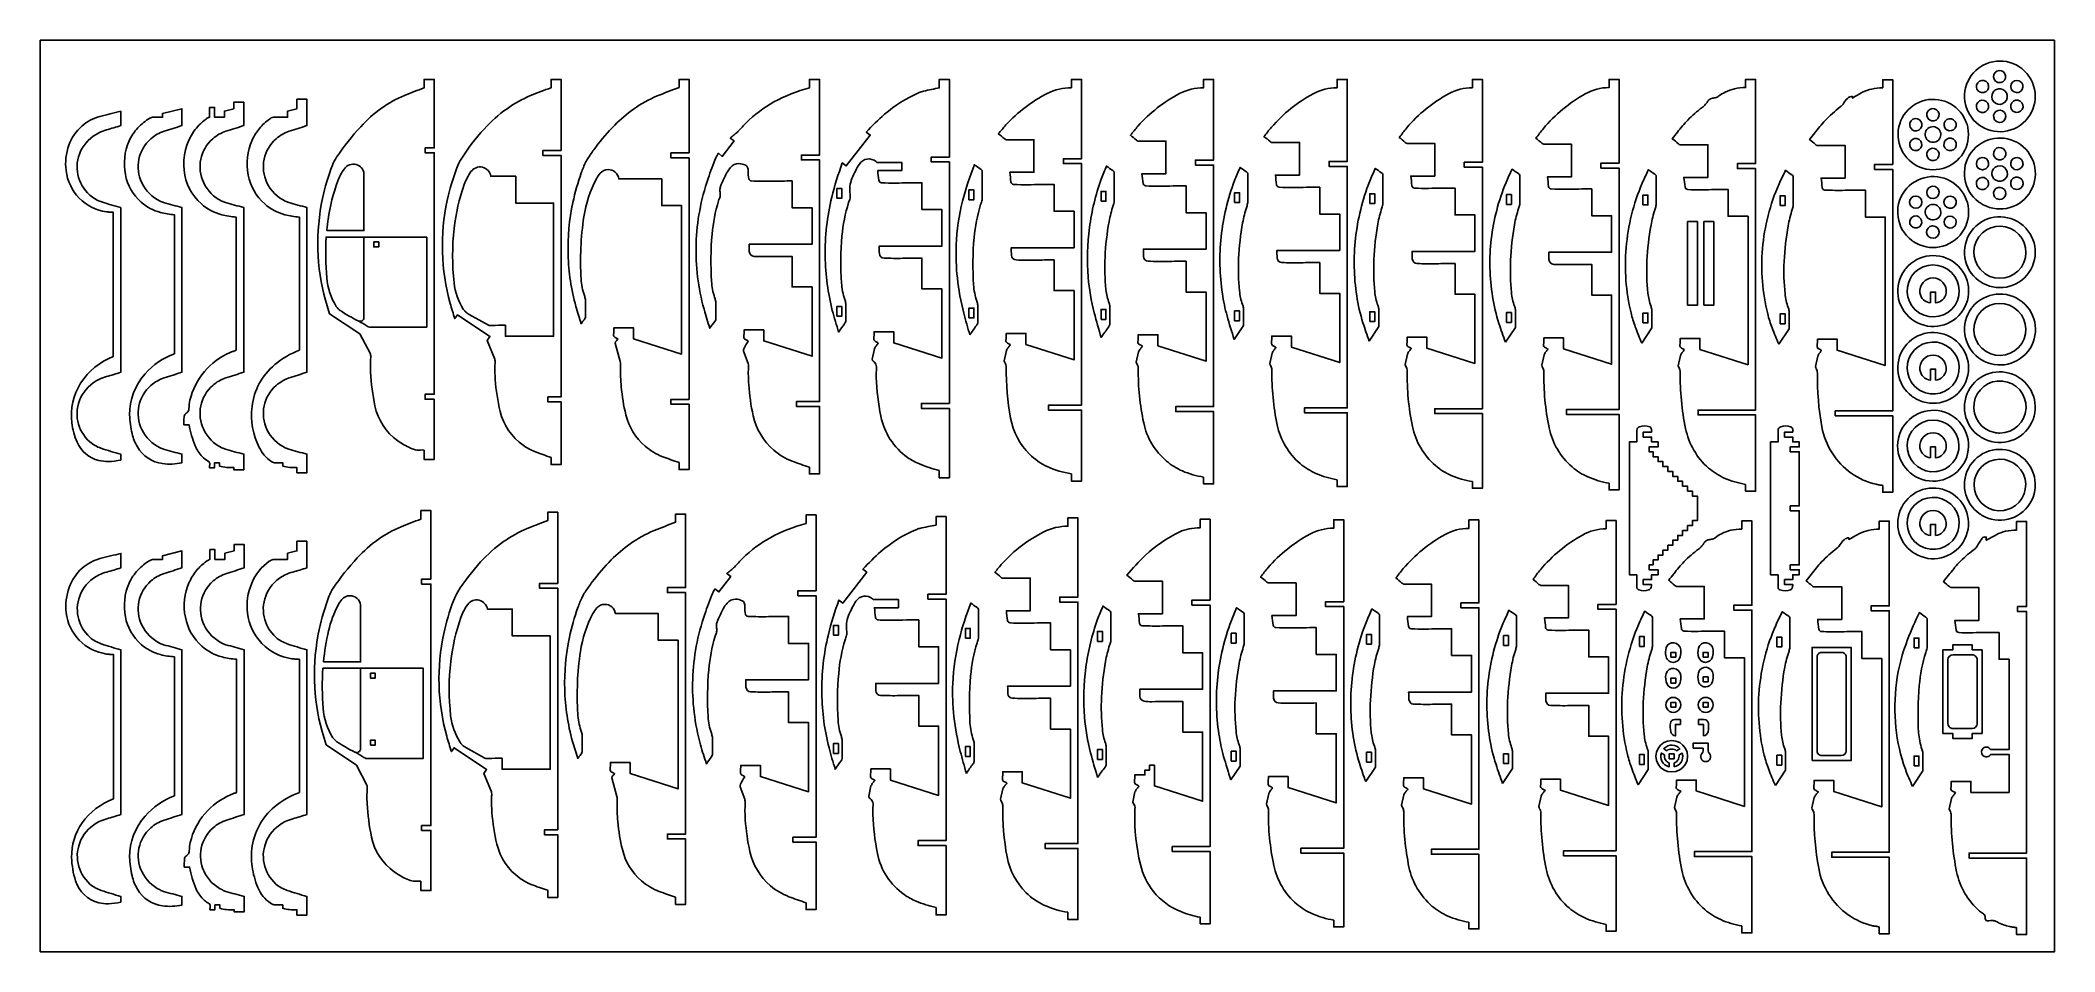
# Model space of a CAD drawing. Extents: x -837 to 392, y -197 to 360.
import ezdxf

# ---------------------------------------------------------------- set-up
doc = ezdxf.new("R2010")
doc.units = 0
doc.header["$MEASUREMENT"] = 0
doc.layers.get('0').update_dxf_attribs({"linetype": 'CONTINUOUS'})
doc.layers.add('ETCH', color=5, linetype='CONTINUOUS')
doc.layers.add('LAYER_1', color=18, linetype='CONTINUOUS')

msp = doc.modelspace()

# ---------------------------------------------------------------- linework, layer by layer
msp.add_lwpolyline([(391.9, 359.6), (391.9, -196.7), (-837.3, -196.7), (-837.3, 359.6)], close=True)
at = {"layer": 'ETCH'}
for points in [[(-642.9, 188.1, -0.012843), (-637.9, 185.1, 0.077208), (-636.5, 184.5), (-601.5, 184.5), (-601.5, 239.5), (-639.8, 239.5)], [(-645, -75, -0.012843), (-639.9, -78.1, 0.077208), (-638.6, -78.7), (-603.6, -78.7), (-603.6, -23.7), (-641.9, -23.7)]]:
    msp.add_lwpolyline(points, format="xyb", dxfattribs=at)
at = {"layer": 'LAYER_1'}
for points in [[(347.3, 343.8, 0.988009), (369.2, 306.6, 0.987952), (348.2, 344.3, 0.00606), (347.7, 344, 0.006032)], [(-603.1, 109.5), (-603.1, 103.8), (-596.9, 103.8), (-596.9, 140.5), (-602.5, 140.5), (-602.5, 143.5), (-596.9, 143.5), (-596.9, 290.9), (-602.5, 290.9), (-602.5, 293.9), (-596.9, 293.9), (-596.9, 335.7), (-603.1, 335.7), (-603.1, 330.5, 0.01158), (-615.1, 325.9, 0.056715), (-629.1, 318.1, 0.052187), (-641.8, 306.8, 0.037532), (-656.5, 288.3, 0.058109), (-659.1, 283.3, 0.037025), (-665.1, 263.1, 0.060336), (-667.9, 231.9, 0.060322), (-663.3, 200.9), (-660.8, 192.7), (-642.3, 180.4), (-635.9, 168.2, -0.078028), (-635.7, 165.9, 0.031), (-635.8, 157, 0.037901), (-633.1, 136.4, 0.189405), (-619.2, 115.2, 0.049278), (-611.4, 110.7, 0.066747), (-607.5, 109.5, 0.057733), (-605.3, 109.5, -0.019225)], [(-525.6, 105), (-525.6, 100.6), (-519.5, 100.6), (-519.5, 138.9), (-527.6, 138.9), (-527.6, 141.9), (-519.5, 141.9), (-519.5, 289.3), (-530.6, 289.3), (-530.6, 292.3), (-519.5, 292.3), (-519.5, 335.7), (-525.6, 335.7), (-525.6, 330.6, 0.011138), (-538.2, 325.8, 0.057158), (-552.5, 317.8, 0.053536), (-566.5, 305.4, 0.043612), (-580.5, 287.1, 0.051411), (-583.1, 281.7, 0.036287), (-589, 261.8, 0.060336), (-591.9, 230.3, 0.060322), (-587.2, 199, 0.011291), (-585.8, 194.3, -0.003763), (-584.4, 189.7), (-582.8, 192), (-562.9, 178.8), (-564.6, 176.3), (-560, 165, -0.057304), (-559.8, 162.5, 0.029813), (-559.7, 152.5, 0.040877), (-556.7, 133.1, 0.181545), (-542.6, 112.4, 0.05984), (-535.7, 108.6, 0.017043)], [(-447.5, 101.9), (-447.5, 97.6), (-441.4, 97.6), (-441.4, 137.4), (-452.5, 137.4), (-452.5, 140.4), (-441.4, 140.4), (-441.4, 287.8), (-452.5, 287.8), (-452.5, 290.8), (-441.4, 290.8), (-441.4, 335.7), (-447.5, 335.7), (-447.5, 330.8, 0.009719), (-460.8, 325.6, 0.05729), (-475.3, 317.6, 0.042456), (-486.8, 307.8, 0.035928), (-498.4, 294.3, 0.013503), (-502.8, 288.1, 0.032705), (-504.4, 285.3, 0.029032), (-507.2, 278.6, 0.031155), (-512.3, 260.6, 0.060336), (-515.2, 228.7, 0.060323), (-510.5, 197.1, 0.011291), (-508.9, 191.8, -0.003763), (-507.3, 186.6, -0.036784), (-505.8, 188.5, 0.110753), (-504.7, 190.5), (-504.7, 201.4, 0.034327), (-505.3, 203.9, -0.065222), (-507.3, 213.8, -0.053378), (-505.6, 251.9, -0.084019), (-498, 275, -0.054475), (-495.7, 278.4, -0.22028), (-490.8, 280.7, -0.181086), (-486.5, 279.1, -0.177894), (-484.3, 275), (-458.1, 275), (-458.1, 258.7), (-446, 258.7), (-446, 168), (-475.4, 177.4), (-475.4, 184.1), (-487.3, 184.1, -0.024568), (-487.5, 180, 0.148453), (-487.3, 178.9, 0.167335), (-486.6, 178.2, -0.043011), (-484.8, 177.3, -0.053806), (-485.8, 176.1, 0.162675), (-486.5, 174.8), (-483.4, 163.5, -0.03761), (-483.2, 160.4, 0.029502), (-482.8, 148.1, 0.037089), (-480, 131, 0.157363), (-468.3, 111.9, 0.085148), (-457.5, 105.4, 0.015306)], [(-368, 99), (-368, 94.9), (-361.8, 94.9), (-361.8, 136.1), (-375.9, 136.1), (-375.9, 139.1), (-361.8, 139.1), (-361.8, 286.5), (-372.9, 286.5), (-372.9, 289.5), (-361.8, 289.5), (-361.8, 335.7), (-368, 335.7), (-368, 330.5, 0.061921), (-389.6, 321.9, 0.067998), (-406.6, 309.2, 0.021444), (-409.1, 306.6, -0.02519), (-411.6, 303.9, -0.020295), (-413.9, 301.9, 0.006764), (-416.3, 299.9), (-413.9, 298.1), (-421.2, 288.7), (-423.5, 290.6, 0.056291), (-425, 287.9, 0.012633), (-429.8, 275.2, 0.075447), (-437.1, 235.4, 0.075461), (-432.3, 195.4, 0.011291), (-430.6, 189.5, -0.003763), (-428.8, 183.8, -0.014708), (-425.7, 188, 0.088472), (-425.1, 189.2), (-425.1, 200.1, 0.040504), (-425.8, 202.6, -0.066048), (-427.7, 212.5, -0.037693), (-427.4, 241.2, -0.052115), (-423.4, 261.6, -0.029026), (-422.9, 263, 0.063373), (-422.5, 264.3, 0.083563), (-422.5, 266.8, -0.089498), (-422.5, 269.2, -0.058075), (-421.8, 271.5, -0.017801), (-418.5, 278.4, -0.055681), (-416.1, 282, -0.219798), (-411, 284.3, -0.117737), (-407, 283.3, -0.172185), (-405.7, 282, -0.124003), (-405.3, 279.6, 0.08265), (-404.9, 275, 0.164391), (-404.3, 274.1, 0.161089), (-403.3, 273.7, 0.009921), (-390.9, 273.6, -0.003307), (-378.6, 273.7), (-378.6, 257.4), (-366.4, 257.4), (-366.4, 235.1), (-404.7, 235.1, 0.009842), (-404.7, 230.6, 0.393252), (-401.7, 227.7, 0.012272), (-390.2, 227.6, -0.004091), (-378.6, 227.7), (-378.6, 209), (-366.4, 209), (-366.4, 166.7), (-395.8, 176.1), (-395.8, 182.8), (-407.8, 182.8, -0.024568), (-408, 178.6, 0.148453), (-407.8, 177.6, 0.167335), (-407, 176.9, -0.043011), (-405.3, 176, 0.035977), (-408, 171.3, 0.130623), (-408.2, 169.8), (-405.3, 162.2, -0.05357), (-405.2, 159.7, 0.029114), (-405, 149.5, 0.035901), (-402.3, 130.4, 0.163176), (-389.7, 109.4, 0.085575), (-378.5, 102.7, 0.014882)], [(-288.7, 97), (-288.7, 92.6), (-282.5, 92.6), (-282.5, 134.9), (-299.6, 134.9), (-299.6, 137.9), (-282.5, 137.9), (-282.5, 285.3), (-293.6, 285.3), (-293.6, 288.3), (-282.5, 288.3), (-282.5, 335.7), (-288.7, 335.7), (-288.7, 330.5, 0.012013), (-298.4, 328.5, 0.043438), (-301, 327.6, 0.077071), (-322.2, 314.4, 0.031251), (-333.3, 303.5), (-330.9, 301.7), (-345.5, 282.9), (-347.9, 284.7, 0.028113), (-354.3, 263.8, 0.065025), (-358.4, 227.7, 0.028538), (-357.1, 210.8, 0.029197), (-354, 194.7, 0.011608), (-352.1, 188, -0.003869), (-350.2, 181.5, -0.014708), (-346.5, 186.6, 0.088472), (-345.8, 188), (-345.8, 199, 0.040504), (-346.4, 201.4, -0.066048), (-348.4, 211.4, -0.037693), (-348.1, 240.1, -0.052115), (-344.1, 260.5, -0.028884), (-343.6, 261.8, 0.062945), (-343.2, 263.2, 0.076202), (-343.2, 265.6, -0.133631), (-342, 275.2, -0.043844), (-337.5, 284, -0.460888), (-327.3, 285.5, -0.102034), (-327.1, 285.2, 0.177148), (-326.9, 285), (-311.6, 285), (-311.6, 280), (-326.3, 280, 0.002487), (-325.6, 274.1, 0.360375), (-324, 272.6, 0.020957), (-315.3, 272.4, -0.005432), (-299.3, 272.6), (-299.3, 256.2), (-287.1, 256.2), (-287.1, 234), (-325.4, 234, 0.008503), (-325.3, 229.4, 0.393252), (-322.4, 226.6, 0.012272), (-310.9, 226.5, -0.004091), (-299.3, 226.6), (-299.3, 207.8), (-287.1, 207.8), (-287.1, 165.6), (-316.5, 174.9), (-316.5, 181.7), (-328.5, 181.7, -0.024568), (-328.7, 177.5, 0.148453), (-328.5, 176.5, 0.167335), (-327.7, 175.8, -0.043011), (-326, 174.8, -0.023258), (-327.2, 173.1, 0.069876), (-328.3, 171.3), (-329.7, 165, 0.187059), (-328.9, 163.6, -0.16278), (-327.2, 161.1, -0.090499), (-327, 159.6, 0.028996), (-327.2, 153.8, 0.041055), (-324.4, 130.1, 0.191262), (-308.1, 105, 0.0569), (-300.9, 101, 0.036435)], [(-208.1, 95), (-208.1, 90.5), (-201.9, 90.5), (-201.9, 133.9), (-222, 133.9), (-222, 136.9), (-201.9, 136.9), (-201.9, 284.3), (-213, 284.3), (-213, 287.3), (-201.9, 287.3), (-201.9, 335.7), (-208.1, 335.7), (-208.1, 330.6, 0.117904), (-222.8, 327.1, 0.090171), (-248.1, 307.9, 0.014621), (-250.4, 305.2, -0.004873), (-252.7, 302.5, -0.016502), (-249, 299.5, 0.09933), (-248, 298.9), (-231, 298.9), (-231, 279), (-245.7, 279, 0.001901), (-245, 273.1, 0.360443), (-243.4, 271.6, 0.020886), (-234.7, 271.4, -0.005414), (-218.7, 271.6), (-218.7, 255.2), (-206.5, 255.2), (-206.5, 232.9), (-244.8, 232.9, 0.008503), (-244.7, 228.4, 0.393252), (-241.8, 225.5, 0.012272), (-230.3, 225.4, -0.004091), (-218.7, 225.5), (-218.7, 206.8), (-206.5, 206.8), (-206.5, 164.5), (-235.9, 173.9), (-235.9, 180.7), (-247.9, 180.7, -0.024568), (-248.1, 176.5, 0.148453), (-247.9, 175.5, 0.167335), (-247.1, 174.7, -0.043011), (-245.4, 173.8, -0.023258), (-246.7, 172.1, 0.069876), (-247.7, 170.3), (-249.1, 164, 0.112129), (-248.6, 162.6, -0.149624), (-247.9, 160.1, 0.049333), (-245.2, 128.9, 0.153631), (-233.6, 106.9, 0.08541), (-222.8, 99.4, 0.072962)], [(-127.4, 93), (-127.4, 88.8), (-121.3, 88.8), (-121.3, 133), (-144.4, 133), (-144.4, 136), (-121.3, 136), (-121.3, 283.4), (-132.4, 283.4), (-132.4, 286.4), (-121.3, 286.4), (-121.3, 335.7), (-127.4, 335.7), (-127.4, 330.6, 0.120914), (-142.1, 327, 0.090688), (-167.5, 307.2, 0.01458), (-169.8, 304.4, -0.00486), (-172.1, 301.6, -0.016502), (-168.4, 298.6, 0.09933), (-167.4, 298), (-150.4, 298), (-150.4, 278.1), (-165.1, 278.1, 0.001901), (-164.3, 272.2, 0.360444), (-162.7, 270.7, 0.020886), (-154.1, 270.5, -0.005414), (-138.1, 270.7), (-138.1, 254.3), (-125.9, 254.3), (-125.9, 232.1), (-164.2, 232.1, 0.008503), (-164.1, 227.6, 0.393252), (-161.2, 224.7, 0.012272), (-149.6, 224.6, -0.004091), (-138.1, 224.7), (-138.1, 205.9), (-125.9, 205.9), (-125.9, 163.7), (-155.3, 173.1), (-155.3, 179.8), (-167.3, 179.8, -0.024568), (-167.5, 175.6, 0.148453), (-167.3, 174.6, 0.167335), (-166.5, 173.9, -0.043011), (-164.8, 172.9, -0.023258), (-166, 171.2, 0.069876), (-167.1, 169.4), (-168.5, 163.1, 0.112299), (-168, 161.8, -0.149806), (-167.3, 159.2, 0.056062), (-164, 126, 0.166377), (-150, 102.7, 0.07368), (-140.4, 96.7, 0.061659)], [(-46, 91.4), (-46, 87.2), (-39.8, 87.2), (-39.8, 132.2), (-65.9, 132.2), (-65.9, 135.2), (-39.8, 135.2), (-39.8, 282.6), (-50.9, 282.6), (-50.9, 285.6), (-39.8, 285.6), (-39.8, 335.7), (-46, 335.7), (-46, 330.6, 0.123894), (-60.6, 326.9, 0.091131), (-86, 306.5, 0.014529), (-88.3, 303.7, -0.004843), (-90.6, 300.8, -0.016502), (-86.9, 297.8, 0.09933), (-85.9, 297.2), (-68.9, 297.2), (-68.9, 277.3), (-83.6, 277.3, 0.001901), (-82.9, 271.4, 0.360444), (-81.3, 269.9, 0.020886), (-72.6, 269.7, -0.005414), (-56.6, 269.9), (-56.6, 253.5), (-44.4, 253.5), (-44.4, 231.3), (-82.7, 231.3, 0.008503), (-82.6, 226.8, 0.393252), (-79.7, 223.9, 0.012272), (-68.2, 223.8, -0.004091), (-56.6, 223.9), (-56.6, 205.1), (-44.4, 205.1), (-44.4, 162.9), (-73.8, 172.3), (-73.8, 179), (-85.8, 179, -0.024568), (-86, 174.8, 0.148453), (-85.8, 173.8, 0.167335), (-85, 173.1, -0.043011), (-83.3, 172.1, -0.023258), (-84.5, 170.4, 0.069876), (-85.6, 168.6), (-87, 162.3, 0.111597), (-86.5, 160.9, -0.149055), (-85.8, 158.4, 0.055297), (-82.5, 124.8, 0.165637), (-68.5, 101.2, 0.074052), (-58.9, 95.2, 0.062267)], [(36.6, 90.2), (36.6, 86.2), (42.7, 86.2), (42.7, 131.7), (13.6, 131.7), (13.6, 134.7), (42.7, 134.7), (42.7, 282.1), (31.6, 282.1), (31.6, 285.1), (42.7, 285.1), (42.7, 335.7), (36.6, 335.7), (36.6, 330.6, 0.126119), (22, 326.9, 0.091419), (-3.5, 306.1, 0.014484), (-5.8, 303.2, -0.004828), (-8, 300.3, -0.016502), (-4.4, 297.2, 0.09933), (-3.3, 296.6), (13.6, 296.6), (13.6, 276.7), (-1, 276.7, 0.001901), (-0.3, 270.8, 0.360444), (1.3, 269.3, 0.020886), (9.9, 269.2, -0.005414), (26, 269.3), (26, 253), (38.1, 253), (38.1, 230.7), (-0.2, 230.7, 0.008503), (-0.1, 226.2, 0.393252), (2.8, 223.3, 0.012272), (14.4, 223.2, -0.004091), (26, 223.3), (26, 204.6), (38.1, 204.6), (38.1, 162.3), (8.7, 171.7), (8.7, 178.4), (-3.2, 178.4, -0.024568), (-3.4, 174.3, 0.148453), (-3.2, 173.2, 0.167335), (-2.5, 172.5, -0.043011), (-0.7, 171.6, -0.023258), (-2, 169.9, 0.069876), (-3.1, 168), (-4.5, 161.7, 0.111047), (-4, 160.4, -0.148469), (-3.2, 157.8, 0.054707), (0, 123.9, 0.165051), (14, 100.1, 0.074339), (23.7, 94, 0.062744)], [(120, 89.2), (120, 85.1), (126.1, 85.1), (126.1, 131.2), (94, 131.2), (94, 134.2), (126.1, 134.2), (126.1, 281.6), (115, 281.6), (115, 284.6), (126.1, 284.6), (126.1, 335.7), (120, 335.7), (120, 330.7, 0.128191), (105.5, 326.9, 0.091656), (79.9, 305.7, 0.014439), (77.6, 302.8, -0.004813), (75.4, 299.8, -0.016502), (79, 296.7, 0.09933), (80.1, 296.1), (97, 296.1), (97, 276.2), (82.4, 276.2, 0.001901), (83.1, 270.4, 0.360444), (84.7, 268.8, 0.020886), (93.3, 268.7, -0.005414), (109.4, 268.8), (109.4, 252.5), (121.5, 252.5), (121.5, 230.2), (83.2, 230.2, 0.008503), (83.3, 225.7, 0.393252), (86.2, 222.8, 0.012272), (97.8, 222.7, -0.004091), (109.4, 222.8), (109.4, 204.1), (121.5, 204.1), (121.5, 161.8), (92.2, 171.2), (92.2, 177.9), (80.2, 177.9, -0.024568), (80, 173.8, 0.148453), (80.2, 172.7, 0.167335), (81, 172, -0.043011), (82.7, 171.1, -0.023258), (81.4, 169.4, 0.069876), (80.3, 167.5), (78.9, 161.2, 0.110668), (79.4, 159.9, -0.148065), (80.2, 157.3, 0.054306), (83.4, 123.1, 0.164645), (97.4, 99.2, 0.074533), (107.1, 93.1, 0.063073)], [(203.3, 88.5), (203.3, 84.3), (209.4, 84.3), (209.4, 130.9), (174.3, 130.9), (174.3, 133.9), (209.4, 133.9), (209.4, 281.3), (198.3, 281.3), (198.3, 284.3), (209.4, 284.3), (209.4, 335.7), (203.3, 335.7), (203.3, 330.7, 0.055186), (196.5, 330, 0.062108), (190.9, 327.9, 0.040613), (187, 325.6, -0.093941), (184.8, 324.5, -0.04904), (183.6, 324.3, 0.136038), (181.5, 323.6, 0.102185), (180.1, 322.1, -0.031844), (178.9, 320.5, -0.063453), (176.8, 318.5, 0.043886), (168.1, 310.9, 0.019557), (164.8, 307.3, 0.009538), (158.6, 299.5, -0.016502), (162.3, 296.4, 0.09933), (163.3, 295.8), (180.3, 295.8), (180.3, 275.9), (165.6, 275.9, 0.001901), (166.4, 270, 0.360444), (168, 268.5, 0.020886), (176.6, 268.3, -0.005414), (192.6, 268.5), (192.6, 252.2), (204.8, 252.2), (204.8, 161.5), (175.4, 170.9), (175.4, 177.6), (163.4, 177.6, -0.024568), (163.2, 173.4, 0.148453), (163.4, 172.4, 0.167335), (164.2, 171.7, -0.043011), (165.9, 170.8, -0.023258), (164.7, 169, 0.069876), (163.6, 167.2), (162.2, 160.9, 0.110282), (162.7, 159.6, -0.147653), (163.4, 157, 0.053899), (166.7, 122.6, 0.164226), (180.7, 98.5, 0.07473), (190.3, 92.4, 0.063409)], [(287, 87.9), (287, 83.7), (293.1, 83.7), (293.1, 130.4), (258, 130.4), (258, 133.4), (293.1, 133.4), (293.1, 280.8), (282, 280.8), (282, 283.8), (293.1, 283.8), (293.1, 335.5), (287, 335.5), (287, 330.6, 0.055709), (280.3, 329.8, 0.062568), (274.6, 327.8, 0.016607), (271.5, 326.1, -0.005535), (268.5, 324.3), (268.5, 325.3, 0.187803), (265.4, 324.1, 0.077073), (263.2, 321.3, -0.099826), (261.1, 318.9, 0.038946), (251.8, 310.6, 0.019538), (248.6, 306.9, 0.009517), (242.4, 299, -0.016502), (246, 296, 0.09933), (247, 295.4), (264, 295.4), (264, 275.5), (249.4, 275.5, 0.001354), (250.1, 269.6, 0.370222), (251.7, 268.1, 0.011951), (264, 268, -0.003984), (276.4, 268.1), (276.4, 251.7), (288.5, 251.7), (288.5, 161.1), (259.1, 170.4), (259.1, 177.2), (247.2, 177.2, -0.024568), (246.9, 173, 0.148453), (247.2, 172, 0.167335), (247.9, 171.2, -0.043011), (249.6, 170.3, -0.023258), (248.4, 168.6, 0.069876), (247.3, 166.8), (245.9, 160.5, 0.110147), (246.4, 159.1, -0.14751), (247.1, 156.5, 0.048821), (249.9, 123.6, 0.095133), (256.1, 107.7, 0.097671), (267.8, 95.3, 0.101051), (282.9, 88.6, 0.019106), (284.9, 88.2, -0.006368)], [(346, 328.1, 0.950953), (350.1, 334.4, 0.951079), (345.4, 328.5, 0.025074), (345.7, 328.3, 0.02514)], [(357.6, 333.7, 0.951083), (359.4, 340.9, 0.952097), (356.9, 333.9, 0.024539), (357.2, 333.8, 0.025072)], [(370.1, 334.8, 0.95326), (367.2, 328, 0.952598), (370.8, 334.5, 0.024277), (370.5, 334.7, 0.023929)], [(-746.5, 124.9), (-749.7, 124.9, -0.012709), (-749.6, 129.6, -0.186771), (-748.7, 131.5, -0.031934), (-747.7, 132.4, 0.130659), (-746.9, 133.5, 0.101306), (-746.6, 134.7, -0.060865), (-746, 139.9, -0.116481), (-737.2, 157.4, -0.116481), (-721.5, 169, -0.017395), (-719.6, 169.7, 0.005798), (-717.8, 170.4), (-717.8, 251.7, -0.045607), (-726.6, 253.1, -0.119052), (-739, 259.7, -0.187593), (-749.6, 280.2, -0.176665), (-743.6, 304, -0.046818), (-740.4, 307.9, -0.04327), (-736.2, 311.5, -0.034612), (-734.6, 312.4, -0.119897), (-734, 312.6), (-734, 318.6), (-731, 318.6), (-731, 312.6), (-725, 312.6), (-725, 316.4), (-719.3, 317.8), (-719.3, 321.7), (-713.2, 321.7), (-713.2, 307.5, -0.0023), (-724, 304, 0.102473), (-732.1, 299.5, 0.336459), (-737.6, 272.6, 0.170276), (-726.5, 261.4, 0.041463), (-724.3, 260.6, 0.008219), (-713.2, 257.5), (-713.2, 157, -0.0023), (-724, 153.5, 0.102473), (-732.1, 148.9, 0.336459), (-737.6, 122, 0.170276), (-726.5, 110.8, 0.041463), (-724.3, 110, 0.008219), (-713.2, 107), (-713.2, 97.5), (-719.3, 97.5), (-719.3, 98.8, -0.040458), (-723.7, 98.9, -0.040959), (-728, 99.7), (-728, 101.7), (-731, 101.7), (-731, 98.7), (-734, 98.7, -0.042249), (-733.9, 100.7, 0.164319), (-734, 101.7, 0.142751), (-734.8, 102.6, -0.073336), (-738.5, 105.5, -0.092121), (-742.8, 112.1, -0.054046)], [(-679.2, 170.4), (-679.2, 251.7, -0.045607), (-688, 253.1, -0.119052), (-700.4, 259.7, -0.164437), (-710.4, 277.3, -0.154496), (-708, 298.7, -0.067132), (-703.6, 305.8, -0.067132), (-697.5, 311.5, -0.094604), (-695.1, 312.6), (-686.4, 312.6), (-686.4, 316.4), (-680.7, 317.8), (-680.7, 323.6), (-674.6, 323.6), (-674.6, 307.5, -0.0023), (-685.4, 304, 0.102473), (-693.4, 299.5, 0.336459), (-699, 272.6, 0.170276), (-687.8, 261.4, 0.041463), (-685.7, 260.6, 0.008219), (-674.6, 257.5), (-674.6, 157, -0.0023), (-685.4, 153.5, 0.102473), (-693.4, 148.9, 0.336459), (-699, 122, 0.170276), (-687.8, 110.8, 0.041463), (-685.7, 110, 0.008219), (-674.6, 107), (-674.6, 95.6), (-680.7, 95.6), (-680.7, 98.8, -0.040458), (-685.1, 98.9, -0.040959), (-689.4, 99.7), (-689.4, 101.7), (-694.4, 101.7, -0.150836), (-696.6, 102.6, -0.117974), (-703.7, 111, -0.146319), (-708.1, 136, -0.192468), (-694.3, 161.6, -0.083871)], [(337.6, 310.4, 0.927864), (297, 296.7, 0.927971), (339.2, 304.2, 0.03736), (338.7, 307.4, 0.037418)], [(345.9, 316, 0.952593), (350.1, 322.2, 0.95157), (345.3, 316.5, 0.024816), (345.6, 316.2, 0.024279)], [(354.4, 327.9, 0.770665), (360.3, 320.9, 0.751593), (358.8, 330, 0.141818), (356.4, 329.6, 0.129519)], [(367, 316, 0.975077), (370.9, 322.5, 0.97506), (366.6, 316.2, 0.012628), (366.8, 316.1, 0.012619)], [(-788.2, 103.4), (-788.2, 107, -0.019771), (-800.3, 110.6, -0.097096), (-807.1, 114.5, -0.336459), (-812.7, 141.4, -0.170276), (-801.5, 152.6, -0.044461), (-796.9, 154.3, 0.01152), (-788.2, 157), (-788.2, 257.5, -0.019771), (-800.3, 261.1, -0.097096), (-807.1, 265.1, -0.336459), (-812.7, 291.9, -0.170276), (-801.5, 303.1, -0.044461), (-796.9, 304.9, 0.01152), (-788.2, 307.5), (-788.2, 316.3, 0.004903), (-801, 313, 0.116274), (-811.9, 307.2, 0.126509), (-819.9, 295.5, 0.115888), (-821.6, 280.1, 0.165557), (-813.6, 263.3, 0.165558), (-797, 254.9, 0.027352), (-794.9, 254.7, -0.009115), (-792.8, 254.6), (-792.8, 166.5, 0.164612), (-812.7, 150.3, 0.171175), (-818.1, 126.1, 0.07237), (-814.9, 114.3, 0.234888), (-801.6, 103.1, 0.06659), (-795.9, 102.5, 0.048535)], [(-755.5, 168.3), (-755.5, 253.1, -0.045578), (-764, 254.5, -0.119082), (-775.8, 260.8, -0.164652), (-785.4, 277.6, -0.154282), (-783.1, 298.1, -0.080612), (-777.8, 306.1, -0.080612), (-770.4, 312, -0.124982), (-768.3, 312.6), (-762.7, 312.6), (-762.7, 314.9), (-750.9, 317.8), (-750.9, 307.5, -0.0023), (-761.7, 304, 0.102473), (-769.8, 299.5, 0.336459), (-775.4, 272.6, 0.170276), (-764.2, 261.4, 0.041463), (-762.1, 260.6, 0.008219), (-750.9, 257.5), (-750.9, 157, -0.0023), (-761.7, 153.5, 0.102473), (-769.8, 148.9, 0.336459), (-775.4, 122, 0.170276), (-764.2, 110.8, 0.041463), (-762.1, 110, 0.008219), (-750.9, 107), (-750.9, 101.7, -0.088823), (-762.7, 101.2, -0.230967), (-778.1, 111.4, -0.07343), (-781.3, 119.5, -0.05589), (-782.8, 130.9, -0.186646), (-773.4, 156, -0.121989)], [(304.9, 305, 0.975058), (309.5, 311, 0.975249), (304.7, 305.3, 0.012531), (304.8, 305.1, 0.012628)], [(315.5, 311, 0.976251), (319.9, 317.1, 0.976386), (315.2, 311.2, 0.011948), (315.4, 311.1, 0.012017)], [(326.1, 304.9, 0.976042), (330.2, 311.1, 0.975782), (325.8, 305.1, 0.012257), (326, 305, 0.012124)], [(356.9, 309.7, 0.952097), (360.1, 316.5, 0.952996), (356.3, 310.1, 0.024067), (356.6, 309.9, 0.024539)], [(305.2, 292.8, 0.976043), (309.2, 299, 0.975784), (304.9, 293, 0.012256), (305, 292.9, 0.012124)], [(315, 298.1, 0.976252), (320.5, 305.9, 0.976388), (314.6, 298.4, 0.011947), (314.8, 298.2, 0.012016)], [(326.2, 292.7, 0.975077), (330.2, 299.2, 0.97506), (325.9, 292.9, 0.012628), (326.1, 292.8, 0.012619)], [(346.4, 260.3, 0.988058), (371, 295.9, 0.988098), (345.5, 260.9, 0.005987), (346, 260.6, 0.006007)], [(-662.5, 243.4), (-639.8, 243.4), (-639.8, 278.1, 0.327649), (-644.6, 283.7, 0.30501), (-651.9, 281, 0.064273), (-655.7, 273.8, 0.055133), (-661.7, 250.2, 0.007933), (-662.1, 246.8, -0.002644)], [(-270.1, 179.7, -0.014665), (-266, 185.5, 0.088209), (-265.2, 187), (-265.2, 197.9, 0.040603), (-265.8, 200.4, -0.066272), (-267.8, 210.3, -0.037569), (-267.5, 239.1, -0.052115), (-263.5, 259.4, -0.028888), (-263, 260.8, 0.062959), (-262.6, 262.2), (-262.6, 280, 0.137471), (-263.4, 280.9, -0.022773), (-267.3, 283.7, 0.030864), (-274.5, 261.4, 0.052022), (-278.4, 234.7, 0.037686), (-277.7, 214.4, 0.035172), (-273.8, 193.1, 0.007553), (-272, 186.4, -0.002518)], [(-189.9, 178.2, -0.013239), (-194.2, 193.2, -0.043697), (-197.9, 215, -0.053791), (-197.1, 245.3, -0.053644), (-189.9, 274.7, -0.011454), (-188.3, 278.8, 0.003818), (-186.7, 282.8, 0.022773), (-182.8, 280.1, -0.137471), (-182, 279.2), (-182, 261.3, -0.040609), (-182.6, 258.8, 0.035851), (-185.1, 248.9, 0.033236), (-187.6, 227.2, 0.03671), (-187, 207.4, 0.061524), (-185.1, 199.1, -0.045424), (-184.6, 197.1), (-184.6, 186.2, -0.088476), (-185.5, 184.4, 0.014709)], [(315.5, 286.8, 0.976253), (319.9, 292.9, 0.976387), (315.2, 287, 0.011947), (315.4, 286.9, 0.012016)], [(348.5, 280.6, 0.953254), (347.6, 288, 0.952591), (347.8, 280.5, 0.02428), (348.1, 280.5, 0.023933)], [(356.1, 274.1, 0.76203), (362.4, 280.7, 0.762047), (353.6, 278.2, 0.135044), (354.3, 275.8, 0.135054)], [(356.3, 287.2, 0.976251), (360.6, 293.4, 0.976386), (356, 287.4, 0.011948), (356.1, 287.3, 0.012017)], [(367.5, 280.8, 0.953252), (370.5, 287.7, 0.952591), (366.9, 281.1, 0.02428), (367.2, 280.9, 0.023933)], [(-553.5, 185.7), (-553.5, 178.9), (-524.1, 178.9), (-524.1, 260.2), (-547.2, 260.2), (-547.2, 276.6), (-562.4, 276.6, 0.307009), (-567.5, 282.1, 0.30501), (-574.5, 279.4, 0.068756), (-578.6, 271.5, 0.057139), (-584.8, 244.7, 0.056363), (-584.8, 211.5, 0.112085), (-579.2, 195.5, 0.06631), (-577.8, 193.8, 0.057154), (-575.6, 192.2), (-563.9, 185.7, 0.076491), (-561.8, 185.4, -0.012724)], [(-108.7, 177, -0.013442), (-113.1, 191.3, -0.031361), (-116, 204.9, -0.063908), (-116.7, 239.7, -0.063498), (-108.6, 273.9, -0.011797), (-106.9, 277.9, 0.003932), (-105.2, 282, 0.022773), (-101.3, 279.3, -0.137471), (-100.5, 278.4), (-100.5, 260.5, -0.040609), (-101.1, 258, 0.035851), (-103.6, 248.1, 0.033236), (-106.1, 226.4, 0.03671), (-105.5, 206.6, 0.061524), (-103.7, 198.3, -0.045424), (-103.1, 196.3), (-103.1, 185.4)], [(-26.4, 176, -0.011516), (-30.2, 187.2, -0.0375), (-34, 203.6, -0.06631), (-34.7, 238.7, -0.065612), (-26.2, 273.2, -0.012128), (-24.5, 277.3, 0.004042), (-22.7, 281.4, 0.022773), (-18.8, 278.7, -0.137471), (-18, 277.8), (-18, 259.9, -0.040609), (-18.6, 257.4, 0.035851), (-21.1, 247.5, 0.033236), (-23.5, 225.8, 0.03671), (-23, 206.1, 0.061524), (-21.1, 197.8, -0.045424), (-20.6, 195.7), (-20.6, 184.8)], [(56.8, 175.3, -0.010872), (52.8, 186.8, -0.038507), (48.9, 203.1, -0.069407), (48.1, 238.2, -0.068298), (57.1, 272.7, -0.012539), (58.9, 276.8, 0.004179), (60.8, 280.9, 0.022773), (64.7, 278.2, -0.137471), (65.5, 277.3), (65.5, 259.4, -0.040609), (64.8, 256.9, 0.035851), (62.3, 247, 0.033236), (59.9, 225.3, 0.03671), (60.4, 205.6, 0.061524), (62.3, 197.3, -0.045424), (62.8, 195.2), (62.8, 184.3)], [(139.9, 174.7, -0.010271), (136, 184.7, -0.02917), (133.4, 193.2, -0.080322), (130.4, 233, -0.079073), (140.2, 272.3, -0.01281), (142.1, 276.5, 0.00427), (144, 280.6, 0.022773), (147.9, 277.9, -0.137471), (148.7, 277), (148.7, 259.1, -0.040609), (148.1, 256.6, 0.035851), (145.6, 246.7, 0.033236), (143.1, 225, 0.03671), (143.7, 205.3, 0.061524), (145.6, 197, -0.045424), (146.1, 194.9), (146.1, 184)], [(223.6, 174.1, -0.011294), (219.5, 184, -0.031243), (216.8, 192.6, -0.083122), (213.6, 232.4, -0.081524), (223.7, 271.9, -0.013123), (225.7, 276, 0.004374), (227.7, 280.2, 0.022773), (231.6, 277.4, -0.137471), (232.4, 276.5), (232.4, 258.7, -0.040609), (231.8, 256.2, 0.035851), (229.3, 246.3, 0.033236), (226.8, 224.6, 0.03671), (227.4, 204.8, 0.061524), (229.3, 196.5, -0.045424), (229.8, 194.4), (229.8, 183.5)], [(305.6, 236.8, 0.988058), (330.3, 272.4, 0.988098), (304.8, 237.4, 0.005987), (305.2, 237.1, 0.006007)], [(316.5, 263.2, 0.975507), (318.9, 270.3, 0.975784), (316.2, 263.3, 0.012257), (316.3, 263.3, 0.012399)], [(345.9, 269, 0.952593), (350.1, 275.1, 0.95157), (345.3, 269.4, 0.024816), (345.6, 269.2, 0.024279)], [(367.3, 268.8, 0.950904), (370.8, 275.5, 0.950919), (366.6, 269.1, 0.025158), (367, 268.9, 0.025166)], [(306.9, 264.5, 0.976251), (307.2, 257, 0.976041), (307.2, 264.5, 0.012125), (307.1, 264.5, 0.012017)], [(314, 257.7, 0.976389), (321.2, 251.5, 0.976435), (314.3, 258, 0.011923), (314.1, 257.9, 0.011947)], [(329.7, 264.1, 0.976254), (326.3, 257.5, 0.976045), (330.1, 263.9, 0.012123), (329.9, 264, 0.012015)], [(356.9, 262.7, 0.952097), (360.1, 269.4, 0.952996), (356.3, 263, 0.024067), (356.6, 262.8, 0.024539)], [(306, 252.2, 0.975244), (308.1, 245.1, 0.975502), (306.3, 252.3, 0.012401), (306.1, 252.3, 0.012533)], [(317.2, 246.3, 0.975054), (317.8, 238.7, 0.975033), (317.6, 246.3, 0.012641), (317.4, 246.3, 0.012631)], [(330.9, 246.1, 0.975245), (325.5, 251.2, 0.975503), (330.6, 245.9, 0.0124), (330.8, 246, 0.012532)], [(346.4, 212.3, 0.988058), (371, 247.8, 0.988098), (345.5, 212.9, 0.005987), (346, 212.5, 0.006007)], [(349.6, 217, 0.988058), (367.7, 243.2, 0.988098), (349, 217.5, 0.005987), (349.3, 217.2, 0.006007)], [(-639.8, 239.5), (-662.9, 239.5, 0.033708), (-662.5, 214.6, 0.119738), (-656.7, 197.1, 0.10777), (-654.3, 194.6, 0.029272), (-643.3, 188.3, 0.544062), (-639.8, 190.4)], [(300.4, 219.5, 0.988098), (334.8, 193.2, 0.988127), (301.1, 220.3, 0.005972), (300.7, 219.9, 0.005987)], [(304.2, 214.8, 0.988009), (331.1, 198, 0.988058), (304.6, 215.5, 0.006007), (304.4, 215.1, 0.006032)], [(316.2, 199.3, -0.359653), (309.7, 205.4, -0.450586), (317.7, 214.5, -0.450586), (325.7, 205.4, -0.359653), (319.2, 199.3), (319.2, 205.9), (316.2, 205.9)], [(341.2, 196, 0.988098), (375.6, 169.7, 0.988127), (341.8, 196.8, 0.005972), (341.5, 196.4, 0.005987)], [(344.9, 191.3, 0.988009), (371.8, 174.5, 0.988058), (345.3, 192, 0.006007), (345.1, 191.6, 0.006032)], [(305.7, 141.7, 0.988058), (330.3, 177.2, 0.988098), (304.8, 142.3, 0.005987), (305.2, 142, 0.006007)], [(310.2, 145.6, 0.976041), (326, 173.1, 0.97625), (308.9, 146.4, 0.012018), (309.5, 146, 0.012125)], [(319.2, 152.2), (319.2, 158.9), (316.2, 158.9), (316.2, 152.2, -0.359653), (309.7, 158.4, -0.450586), (317.7, 167.4, -0.450586), (325.7, 158.4, -0.359653)], [(347.3, 117.2, 0.988009), (370.1, 153.8, 0.988058), (346.4, 117.7, 0.006007), (346.8, 117.4, 0.006032)], [(358.5, 119.8, 0.951003), (360.1, 151.6, 0.950547), (355.3, 120.1, 0.025353), (356.8, 119.9, 0.025114)], [(136.9, 33.4), (132.4, 33.4), (132.4, 114.4), (136.9, 114.4), (136.9, 121.5, -0.318505), (138.6, 123.7, -0.166858), (144.8, 123.6, -0.271814), (145.9, 122.3, -0.055395), (146, 121.3, 0.018448), (145.9, 120.4), (140.9, 120.4), (140.9, 117.4), (145.9, 117.4), (145.9, 114.4), (149.9, 114.4), (149.9, 111.4), (144.4, 111.4), (144.4, 108.4), (146.9, 108.4), (146.9, 105.4), (149.9, 105.4), (149.9, 102.4), (152.9, 102.4), (152.9, 99.4), (155.9, 99.4), (155.9, 96.4), (158.9, 96.4), (158.9, 93.4), (161.9, 93.4), (161.9, 90.4), (164.9, 90.4), (164.9, 87.4), (167.9, 87.4), (167.9, 84.4), (170.9, 84.4), (170.9, 81.4), (173.9, 81.4), (173.9, 66.4), (170.9, 66.4), (170.9, 63.4), (167.9, 63.4), (167.9, 60.4), (164.9, 60.4), (164.9, 57.4), (161.9, 57.4), (161.9, 54.4), (158.9, 54.4), (158.9, 51.4), (155.9, 51.4), (155.9, 48.4), (152.9, 48.4), (152.9, 45.4), (149.9, 45.4), (149.9, 42.4), (146.9, 42.4), (146.9, 39.4), (144.4, 39.4), (144.4, 36.4), (149.9, 36.4), (149.9, 33.4), (145.9, 33.4), (145.9, 30.4), (140.9, 30.4), (140.9, 27.4), (145.9, 27.4, -0.058741), (145.7, 25.7, -0.262403), (144.2, 24.1, -0.151606), (138.2, 24.1, -0.313078), (136.9, 25.8)], [(223.1, 33.4), (218.6, 33.4), (218.6, 114.4), (223.1, 114.4), (223.1, 121.5, -0.315468), (224.8, 123.7, -0.159693), (230.8, 123.7, -0.311948), (232.1, 122, -0.019147), (232.1, 121.2, 0.006382), (232.1, 120.4), (227.1, 120.4), (227.1, 117.4), (232.1, 117.4), (232.1, 114.4), (236.1, 114.4), (236.1, 111.4), (230.6, 111.4), (230.6, 108.4), (236.1, 108.4), (236.1, 75.4), (230.6, 75.4), (230.6, 72.4), (236.1, 72.4), (236.1, 39.4), (230.6, 39.4), (230.6, 36.4), (236.1, 36.4), (236.1, 33.4), (232.1, 33.4), (232.1, 30.4), (227.1, 30.4), (227.1, 27.4), (232.1, 27.4, -0.076057), (231.8, 25.4, -0.22246), (230.7, 24.2, -0.195575), (224.3, 24.2, -0.292641), (223.1, 25.8)], [(296.2, 114.3, 0.987451), (339.2, 109.4, 0.987494), (296.4, 115.4, 0.006292), (296.3, 114.8, 0.006314)], [(322.4, 96.9, 0.951154), (314.6, 127.5, 0.951092), (319.4, 96.3, 0.025067), (320.9, 96.6, 0.025034)], [(316.2, 104.8), (316.2, 111.4), (319.2, 111.4), (319.2, 104.8, 0.358569), (325.7, 110.9, 0.450586), (317.7, 120, 0.450586), (309.7, 110.9, 0.359653)], [(347.3, 69.8, 0.988009), (370.1, 106.5, 0.988058), (346.4, 70.4, 0.006007), (346.8, 70.1, 0.006032)], [(362.4, 72.9, 0.975264), (355.3, 103.6, 0.975245), (360.9, 72.6, 0.012533), (361.6, 72.8, 0.012523)], [(306.5, 46.3, 0.988009), (329.4, 82.9, 0.988058), (305.7, 46.8, 0.006007), (306.1, 46.6, 0.006032)], [(310.2, 50.8, 0.976041), (326, 78.3, 0.97625), (308.9, 51.6, 0.012018), (309.5, 51.2, 0.012125)], [(-605.1, -153.6), (-605.1, -159.4), (-599, -159.4), (-599, -122.7), (-604.6, -122.7), (-604.6, -119.7), (-599, -119.7), (-599, 27.7), (-604.6, 27.7), (-604.6, 30.7), (-599, 30.7), (-599, 72.5), (-605.1, 72.5), (-605.1, 67.3, 0.01158), (-617.2, 62.7, 0.056715), (-631.1, 54.9, 0.052187), (-643.9, 43.7, 0.037532), (-658.6, 25.1, 0.058109), (-661.2, 20.1, 0.037025), (-667.1, -0.1, 0.060336), (-670, -31.3, 0.060322), (-665.4, -62.3), (-662.9, -70.4), (-644.4, -82.8), (-638, -95, -0.078028), (-637.8, -97.2, 0.031), (-637.9, -106.2, 0.037901), (-635.2, -126.7, 0.189405), (-621.3, -148, 0.049278), (-613.5, -152.5, 0.066747), (-609.5, -153.6, 0.057733), (-607.3, -153.7, -0.019225)], [(-527.7, -159.2), (-527.7, -163.6), (-521.6, -163.6), (-521.6, -125.3), (-529.6, -125.3), (-529.6, -122.3), (-521.6, -122.3), (-521.6, 25.1), (-532.6, 25.1), (-532.6, 28.1), (-521.6, 28.1), (-521.6, 71.5), (-527.7, 71.5), (-527.7, 66.4, 0.011138), (-540.2, 61.6, 0.057158), (-554.6, 53.6, 0.053536), (-568.6, 41.2, 0.043612), (-582.6, 22.9, 0.051411), (-585.2, 17.5, 0.036287), (-591.1, -2.4, 0.060336), (-594, -33.9, 0.060322), (-589.3, -65.2, 0.011291), (-587.9, -69.9, -0.003763), (-586.4, -74.6), (-584.8, -72.2), (-565, -85.4), (-566.7, -87.9), (-562, -99.2, -0.057304), (-561.9, -101.7, 0.029813), (-561.7, -111.7, 0.040877), (-558.7, -131.1, 0.181545), (-544.7, -151.8, 0.05984), (-537.8, -155.6, 0.017043)], [(-449.6, -163.4), (-449.6, -167.8), (-443.5, -167.8), (-443.5, -127.9), (-454.6, -127.9), (-454.6, -124.9), (-443.5, -124.9), (-443.5, 22.5), (-454.6, 22.5), (-454.6, 25.5), (-443.5, 25.5), (-443.5, 70.4), (-449.6, 70.4), (-449.6, 65.4, 0.009719), (-462.8, 60.3, 0.05729), (-477.4, 52.2, 0.042456), (-488.9, 42.5, 0.035928), (-500.5, 29, 0.013503), (-504.9, 22.7, 0.032705), (-506.5, 20, 0.029032), (-509.3, 13.3, 0.031155), (-514.4, -4.8, 0.060336), (-517.3, -36.6, 0.060323), (-512.6, -68.3, 0.011291), (-511, -73.5, -0.003763), (-509.3, -78.7, -0.036784), (-507.9, -76.9, 0.110753), (-506.7, -74.8), (-506.7, -63.9, 0.034327), (-507.4, -61.5, -0.065222), (-509.3, -51.5, -0.053378), (-507.7, -13.4, -0.084019), (-500.1, 9.7, -0.054475), (-497.7, 13.1, -0.22028), (-492.8, 15.3, -0.181086), (-488.6, 13.8, -0.177894), (-486.4, 9.7), (-460.2, 9.7), (-460.2, -6.6), (-448.1, -6.6), (-448.1, -97.3), (-477.4, -87.9), (-477.4, -81.2), (-489.4, -81.2, -0.024568), (-489.6, -85.4, 0.148453), (-489.4, -86.4, 0.167335), (-488.6, -87.1, -0.043011), (-486.9, -88.1, -0.053806), (-487.9, -89.2, 0.162675), (-488.6, -90.6), (-485.4, -101.9, -0.03761), (-485.3, -104.9, 0.029502), (-484.9, -117.3, 0.037089), (-482.1, -134.4, 0.157363), (-470.4, -153.5, 0.085148), (-459.6, -159.9, 0.015306)], [(-370, -166.8), (-370, -171), (-363.9, -171), (-363.9, -129.8), (-378, -129.8), (-378, -126.8), (-363.9, -126.8), (-363.9, 20.6), (-375, 20.6), (-375, 23.6), (-363.9, 23.6), (-363.9, 69.9), (-370, 69.9), (-370, 64.7, 0.061921), (-391.6, 56.1, 0.067998), (-408.7, 43.4, 0.021444), (-411.2, 40.7, -0.02519), (-413.7, 38.1, -0.020295), (-416, 36.1, 0.006764), (-418.4, 34.1), (-416, 32.3), (-423.2, 22.9), (-425.6, 24.7, 0.056291), (-427.1, 22, 0.012633), (-431.8, 9.3, 0.075447), (-439.2, -30.4, 0.075461), (-434.4, -70.5, 0.011291), (-432.7, -76.3, -0.003763), (-430.8, -82.1, -0.014708), (-427.8, -77.8, 0.088472), (-427.2, -76.6), (-427.2, -65.7, 0.040504), (-427.8, -63.3, -0.066048), (-429.8, -53.3, -0.037693), (-429.4, -24.6, -0.052115), (-425.5, -4.2, -0.029026), (-425, -2.9, 0.063373), (-424.6, -1.5, 0.083563), (-424.6, 1, -0.089498), (-424.6, 3.4, -0.058075), (-423.9, 5.7, -0.017801), (-420.6, 12.6, -0.055681), (-418.2, 16.1, -0.219798), (-413, 18.5, -0.117737), (-409, 17.5, -0.172185), (-407.8, 16.2, -0.124003), (-407.4, 13.7, 0.08265), (-406.9, 9.1, 0.164391), (-406.4, 8.3, 0.161089), (-405.3, 7.9, 0.009921), (-393, 7.8, -0.003307), (-380.7, 7.9), (-380.7, -8.5), (-368.5, -8.5), (-368.5, -30.7), (-406.8, -30.7, 0.009842), (-406.7, -35.2, 0.393252), (-403.8, -38.1, 0.012272), (-392.2, -38.2, -0.004091), (-380.7, -38.1), (-380.7, -56.9), (-368.5, -56.9), (-368.5, -99.1), (-397.9, -89.8), (-397.9, -83), (-409.9, -83, -0.024568), (-410.1, -87.2, 0.148453), (-409.9, -88.2, 0.167335), (-409.1, -88.9, -0.043011), (-407.4, -89.9, 0.035977), (-410, -94.5, 0.130623), (-410.3, -96), (-407.4, -103.6, -0.05357), (-407.2, -106.2, 0.029114), (-407.1, -116.3, 0.035901), (-404.3, -135.5, 0.163176), (-391.8, -156.4, 0.085575), (-380.5, -163.1, 0.014882)], [(-290.7, -169.8), (-290.7, -174.2), (-284.6, -174.2), (-284.6, -131.9), (-301.7, -131.9), (-301.7, -128.9), (-284.6, -128.9), (-284.6, 18.5), (-295.7, 18.5), (-295.7, 21.5), (-284.6, 21.5), (-284.6, 68.9), (-290.7, 68.9), (-290.7, 63.7, 0.012013), (-300.5, 61.7, 0.043438), (-303.1, 60.8, 0.077071), (-324.3, 47.6, 0.031251), (-335.3, 36.7), (-333, 34.9), (-347.6, 16), (-350, 17.9, 0.028113), (-356.4, -3.1, 0.065025), (-360.4, -39.1, 0.028538), (-359.2, -56, 0.029197), (-356, -72.2, 0.011608), (-354.2, -78.8, -0.003869), (-352.3, -85.3, -0.014708), (-348.6, -80.2, 0.088472), (-347.9, -78.8), (-347.9, -67.9, 0.040504), (-348.5, -65.4, -0.066048), (-350.5, -55.5, -0.037693), (-350.1, -26.8, -0.052115), (-346.2, -6.3, -0.028884), (-345.7, -5, 0.062945), (-345.3, -3.6, 0.076202), (-345.2, -1.2, -0.133631), (-344.1, 8.4, -0.043844), (-339.6, 17.2, -0.460888), (-329.4, 18.7, -0.102034), (-329.2, 18.4, 0.177148), (-328.9, 18.2), (-313.7, 18.2), (-313.7, 13.2), (-328.3, 13.2, 0.003615), (-327.6, 7.3, 0.350637), (-326, 5.8, 0.027654), (-321.1, 5.6, -0.004608), (-301.3, 5.8), (-301.3, -10.6), (-289.2, -10.6), (-289.2, -32.9), (-327.5, -32.9, 0.008503), (-327.4, -37.4, 0.393252), (-324.5, -40.3, 0.012272), (-312.9, -40.4, -0.004091), (-301.3, -40.3), (-301.3, -59), (-289.2, -59), (-289.2, -101.3), (-318.6, -91.9), (-318.6, -85.1), (-330.5, -85.1, -0.024568), (-330.7, -89.3, 0.148453), (-330.5, -90.3, 0.167335), (-329.8, -91.1, -0.043011), (-328, -92, -0.023258), (-329.3, -93.7, 0.069876), (-330.4, -95.5), (-331.8, -101.8, 0.187059), (-330.9, -103.2, -0.16278), (-329.2, -105.7, -0.090499), (-329.1, -107.2, 0.028996), (-329.2, -113, 0.041055), (-326.5, -136.7, 0.191262), (-310.2, -161.8, 0.0569), (-302.9, -165.8, 0.036435)], [(-210.2, -172.6), (-210.2, -177.1), (-204.1, -177.1), (-204.1, -133.7), (-224.2, -133.7), (-224.2, -130.7), (-204.1, -130.7), (-204.1, 16.7), (-215.2, 16.7), (-215.2, 19.7), (-204.1, 19.7), (-204.1, 68.1), (-210.2, 68.1), (-210.2, 63, 0.117904), (-225, 59.5, 0.090171), (-250.3, 40.3, 0.014621), (-252.6, 37.6, -0.004873), (-254.8, 34.9, -0.016502), (-251.2, 31.9, 0.09933), (-250.1, 31.3), (-233.2, 31.3), (-233.2, 11.4), (-247.8, 11.4, 0.001901), (-247.1, 5.5, 0.360443), (-245.5, 4, 0.020886), (-236.9, 3.8, -0.005414), (-220.8, 4), (-220.8, -12.4), (-208.7, -12.4), (-208.7, -34.6), (-247, -34.6, 0.008503), (-246.9, -39.2, 0.393252), (-244, -42, 0.012272), (-232.4, -42.1, -0.004091), (-220.8, -42), (-220.8, -60.8), (-208.7, -60.8), (-208.7, -103), (-238.1, -93.7), (-238.1, -86.9), (-250, -86.9, -0.024568), (-250.2, -91.1, 0.148453), (-250, -92.1, 0.167335), (-249.3, -92.8, -0.043011), (-247.5, -93.8, -0.023258), (-248.8, -95.5, 0.069876), (-249.9, -97.3), (-251.3, -103.6, 0.112129), (-250.8, -105, -0.149624), (-250, -107.5, 0.049333), (-247.4, -138.7, 0.153631), (-235.7, -160.7, 0.08541), (-224.9, -168.2, 0.072962)], [(-129.6, -179.7), (-129.6, -175.6, -0.056886), (-141.4, -172.2, -0.127756), (-158, -159.9, -0.110695), (-166, -143.5, -0.061941), (-169.5, -111.5, -0.033287), (-169.3, -109.7, 0.097482), (-169.4, -107.8, 0.135264), (-170.1, -106.6, -0.162894), (-170.7, -105.5), (-169.3, -99.1, -0.069876), (-168.2, -97.3, 0.023258), (-166.9, -95.6, 0.043011), (-168.6, -94.7, -0.167335), (-169.4, -93.9, -0.148453), (-169.6, -92.9, 0.024568), (-169.4, -88.8), (-163.2, -88.8), (-163.2, -85.8), (-160.4, -85.8), (-160.4, -82.8), (-157.4, -82.8), (-157.4, -95.5), (-128.1, -104.9), (-128.1, -62.6), (-140.2, -62.6), (-140.2, -43.9, 0.006), (-159.1, -44.1, -0.038744), (-163.8, -43.8, -0.373498), (-166.3, -40.9, -0.002521), (-166.4, -36.5), (-128.1, -36.5), (-128.1, -14.2), (-140.2, -14.2), (-140.2, 2.2, 0.003984), (-152.6, 2.1, -0.011951), (-164.9, 2.2, -0.370222), (-166.5, 3.7, -0.001354), (-167.2, 9.6), (-152.6, 9.6), (-152.6, 29.5), (-169.5, 29.5, -0.09933), (-170.6, 30.1, 0.016502), (-174.2, 33.1, -0.0307), (-163.1, 45.1, -0.080375), (-142, 59.5, -0.058507), (-136.3, 61.3, -0.051201), (-129.6, 62), (-129.6, 67.2), (-123.5, 67.2), (-123.5, 17.9), (-134.6, 17.9), (-134.6, 14.9), (-123.5, 14.9), (-123.5, -132.5), (-146.6, -132.5), (-146.6, -135.5), (-123.5, -135.5), (-123.5, -179.7)], [(-48, -177.4), (-48, -181.6), (-41.9, -181.6), (-41.9, -136.5), (-68, -136.5), (-68, -133.5), (-41.9, -133.5), (-41.9, 13.9), (-53, 13.9), (-53, 16.9), (-41.9, 16.9), (-41.9, 66.9), (-48, 66.9), (-48, 61.8, 0.123894), (-62.6, 58.1, 0.091131), (-88.1, 37.7, 0.014529), (-90.4, 34.9, -0.004843), (-92.7, 32.1, -0.016502), (-89, 29, 0.09933), (-88, 28.4), (-71, 28.4), (-71, 8.5), (-85.7, 8.5, 0.001901), (-84.9, 2.6, 0.360444), (-83.3, 1.1, 0.020886), (-74.7, 0.9, -0.005414), (-58.7, 1.1), (-58.7, -15.2), (-46.5, -15.2), (-46.5, -37.5), (-84.8, -37.5, 0.008503), (-84.7, -42, 0.393252), (-81.8, -44.9, 0.012272), (-70.2, -45, -0.004091), (-58.7, -44.9), (-58.7, -63.7), (-46.5, -63.7), (-46.5, -105.9), (-75.9, -96.5), (-75.9, -89.8), (-87.9, -89.8, -0.024568), (-88.1, -94, 0.148453), (-87.9, -95, 0.167335), (-87.1, -95.7, -0.043011), (-85.4, -96.7, -0.023258), (-86.6, -98.4, 0.069876), (-87.7, -100.2), (-89.1, -106.5, 0.111597), (-88.6, -107.8, -0.149055), (-87.9, -110.4, 0.055297), (-84.6, -144, 0.165637), (-70.6, -167.6, 0.074052), (-61, -173.6, 0.062267)], [(34.5, -178.7), (34.5, -182.8), (40.6, -182.8), (40.6, -137.2), (11.6, -137.2), (11.6, -134.2), (40.6, -134.2), (40.6, 13.2), (29.6, 13.2), (29.6, 16.2), (40.6, 16.2), (40.6, 66.8), (34.5, 66.8), (34.5, 61.7, 0.126119), (19.9, 57.9, 0.091419), (-5.6, 37.1, 0.014484), (-7.9, 34.3, -0.004828), (-10.1, 31.4, -0.016502), (-6.4, 28.3, 0.09933), (-5.4, 27.7), (11.6, 27.7), (11.6, 7.8), (-3.1, 7.8, 0.001901), (-2.4, 1.9, 0.360444), (-0.8, 0.4, 0.020886), (7.9, 0.2, -0.005414), (23.9, 0.4), (23.9, -15.9), (36.1, -15.9), (36.1, -38.2), (-2.3, -38.2, 0.008503), (-2.1, -42.7, 0.393252), (0.7, -45.6, 0.012272), (12.3, -45.7, -0.004091), (23.9, -45.6), (23.9, -64.4), (36.1, -64.4), (36.1, -106.6), (6.7, -97.2), (6.7, -90.5), (-5.3, -90.5, -0.024568), (-5.5, -94.7, 0.148453), (-5.3, -95.7, 0.167335), (-4.5, -96.4, -0.043011), (-2.8, -97.4, -0.023258), (-4.1, -99.1, 0.069876), (-5.2, -100.9), (-6.6, -107.2, 0.111047), (-6.1, -108.5, -0.148469), (-5.3, -111.1, 0.054707), (-2.1, -145.1, 0.165051), (11.9, -168.8, 0.074339), (21.6, -174.9, 0.062744)], [(118.2, -180), (118.2, -184.2), (124.3, -184.2), (124.3, -138.1), (92.2, -138.1), (92.2, -135.1), (124.3, -135.1), (124.3, 12.3), (113.2, 12.3), (113.2, 15.3), (124.3, 15.3), (124.3, 66.4), (118.2, 66.4), (118.2, 61.4, 0.128191), (103.7, 57.6, 0.091656), (78.1, 36.4, 0.014439), (75.8, 33.5, -0.004813), (73.6, 30.5, -0.016502), (77.2, 27.5, 0.09933), (78.3, 26.9), (95.2, 26.9), (95.2, 7), (80.6, 7, 0.001901), (81.3, 1.1, 0.360444), (82.9, -0.4, 0.020886), (91.5, -0.6, -0.005414), (107.6, -0.4), (107.6, -16.8), (119.7, -16.8), (119.7, -39), (81.4, -39, 0.008503), (81.5, -43.6, 0.393252), (84.4, -46.4, 0.012272), (96, -46.5, -0.004091), (107.6, -46.4), (107.6, -65.2), (119.7, -65.2), (119.7, -107.4), (90.3, -98.1), (90.3, -91.3), (78.4, -91.3, -0.024568), (78.2, -95.5, 0.148453), (78.4, -96.5, 0.167335), (79.1, -97.2, -0.043011), (80.9, -98.2, -0.023258), (79.6, -99.9, 0.069876), (78.5, -101.7), (77.1, -108, 0.110668), (77.6, -109.4, -0.148065), (78.4, -111.9, 0.054306), (81.6, -146.1, 0.164645), (95.6, -170, 0.074533), (105.3, -176.1, 0.063073)], [(201, -181), (201, -185.2), (207.2, -185.2), (207.2, -138.6), (172.1, -138.6), (172.1, -135.6), (207.2, -135.6), (207.2, 11.8), (196.1, 11.8), (196.1, 14.8), (207.2, 14.8), (207.2, 66.2), (201, 66.2), (201, 61.2, 0.055186), (194.3, 60.5, 0.062108), (188.6, 58.4, 0.040613), (184.8, 56, -0.093941), (182.5, 55, -0.04904), (181.4, 54.8, 0.136038), (179.3, 54.1, 0.102185), (177.9, 52.6, -0.031844), (176.7, 51, -0.063453), (174.6, 49, 0.043886), (165.9, 41.4, 0.019557), (162.6, 37.8, 0.009538), (156.4, 30, -0.016502), (160.1, 26.9, 0.09933), (161.1, 26.3), (178.1, 26.3), (178.1, 6.4), (163.4, 6.4, 0.001901), (164.1, 0.5, 0.360444), (165.7, -1, 0.020886), (174.4, -1.2, -0.005414), (190.4, -1), (190.4, -17.3), (202.6, -17.3), (202.6, -108), (173.2, -98.6), (173.2, -91.9), (161.2, -91.9, -0.024568), (161, -96.1, 0.148453), (161.2, -97.1, 0.167335), (162, -97.8, -0.043011), (163.7, -98.8, -0.023258), (162.4, -100.5, 0.069876), (161.3, -102.3), (160, -108.6, 0.110282), (160.4, -109.9, -0.147653), (161.2, -112.5, 0.053899), (164.4, -147, 0.164226), (178.4, -171, 0.07473), (188.1, -177.1, 0.063409)], [(284.9, -181.5), (284.9, -185.7), (291, -185.7), (291, -139), (255.9, -139), (255.9, -136), (291, -136), (291, 11.4), (279.9, 11.4), (279.9, 14.4), (291, 14.4), (291, 66.1), (284.9, 66.1), (284.9, 61.2, 0.055709), (278.2, 60.4, 0.062568), (272.5, 58.4, 0.016607), (269.5, 56.7, -0.005535), (266.4, 54.9), (266.4, 55.9, 0.187803), (263.4, 54.7, 0.077073), (261.1, 51.9, -0.099826), (259, 49.5, 0.038946), (249.7, 41.2, 0.019538), (246.5, 37.5, 0.009517), (240.3, 29.6, -0.016502), (243.9, 26.6, 0.09933), (245, 26), (262, 26), (262, 6.1), (247.3, 6.1, 0.001354), (248, 0.2, 0.370222), (249.6, -1.3, 0.011951), (262, -1.4, -0.003984), (274.3, -1.3), (274.3, -17.7), (286.4, -17.7), (286.4, -108.3), (257.1, -99), (257.1, -92.2), (245.1, -92.2, -0.024568), (244.9, -96.4, 0.148453), (245.1, -97.4, 0.167335), (245.9, -98.2, -0.043011), (247.6, -99.1, -0.023258), (246.3, -100.8, 0.069876), (245.2, -102.6), (243.8, -108.9, 0.110147), (244.3, -110.3, -0.14751), (245.1, -112.9, 0.048821), (247.9, -145.8, 0.095133), (254.1, -161.7, 0.097671), (265.8, -174.1, 0.101051), (280.8, -180.8, 0.019106), (282.9, -181.2, -0.006368)], [(319.2, 57.4), (319.2, 64.1), (316.2, 64.1), (316.2, 57.4, -0.359653), (309.7, 63.6, -0.450586), (317.7, 72.6, -0.450586), (325.7, 63.6, -0.358569)], [(368.7, -182), (368.7, -186.2), (374.8, -186.2), (374.8, -139.5), (339.7, -139.5), (339.7, -136.5), (374.8, -136.5), (374.8, 10.9), (369.3, 10.9), (369.3, 13.9), (374.8, 13.9), (374.8, 65.9), (368.7, 65.9), (368.7, 60.6, 0.055709), (362, 59.9, 0.062568), (356.3, 57.8, 0.016607), (353.2, 56.1, -0.005535), (350.2, 54.4), (350.2, 56.4, -0.049838), (349.5, 56.4, 0.150512), (348.7, 56.4, 0.124327), (347.7, 55.6, 0.036164), (345.2, 52, 0.043033), (344.8, 51.2, -0.081), (344.3, 50.3, -0.063602), (342.2, 48.3, 0.043917), (333.5, 40.7, 0.019538), (330.3, 37, 0.009517), (324, 29.1, -0.016502), (327.7, 26.1, 0.09933), (328.7, 25.5), (345.7, 25.5), (345.7, 5.5), (331, 5.5, 0.001901), (331.8, -0.3, 0.360444), (333.4, -1.9, 0.020886), (342, -2, -0.005414), (358, -1.9), (358, -18.2), (364.1, -18.2), (364.1, -73.3), (352.9, -73.3, -0.111646), (352.3, -72.8, 0.299689), (349.5, -71.9, 0.493145), (347.7, -76.3, 0.493146), (352.4, -76.9, 0.106759), (352.6, -76.6, -0.190421), (352.9, -76.3), (364.1, -76.3), (364.1, -99.5), (340.8, -99.5), (340.8, -92.8), (328.8, -92.8, -0.024568), (328.6, -96.9, 0.148453), (328.8, -98, 0.167335), (329.6, -98.7, -0.043011), (331.3, -99.6, -0.023258), (330.1, -101.3, 0.069876), (329, -103.1), (327.6, -109.5, 0.110147), (328.1, -110.8, -0.14751), (328.8, -113.4, 0.053758), (332.1, -147.9, 0.16408), (346.1, -172, 0.05944), (348.4, -173.5, -0.160144), (349.4, -174.6, -0.183247), (349.5, -175.8, 0.455203), (350.8, -177.8, 0.077788), (352.8, -177.7, -0.104068), (354.8, -177.8, -0.060217), (356.8, -178.5, 0.065154), (364.6, -181.4, 0.019106), (366.6, -181.7, -0.006368)], [(-733.8, -171.1, -0.045369), (-733.6, -169, 0.176681), (-733.8, -167.8, 0.167935), (-734.4, -167.2, -0.09214), (-737.2, -165.4, -0.100655), (-742.2, -158.5, -0.060423), (-746.2, -145), (-749.5, -145, -0.012709), (-749.3, -140.3, -0.186771), (-748.5, -138.4, -0.031934), (-747.4, -137.5, 0.130659), (-746.6, -136.4, 0.101306), (-746.4, -135.1, -0.060865), (-745.8, -130, -0.116481), (-736.9, -112.5, -0.116481), (-721.2, -100.9, -0.017395), (-719.4, -100.2, 0.005798), (-717.5, -99.5), (-717.5, -18.2, -0.045607), (-726.4, -16.8, -0.119052), (-738.7, -10.2, -0.164437), (-748.8, 7.4, -0.154496), (-746.4, 28.8, -0.067132), (-742, 35.9, -0.067132), (-735.9, 41.6, -0.034612), (-734.3, 42.6, -0.119897), (-733.8, 42.7), (-733.8, 48.7), (-730.8, 48.7), (-730.8, 42.7), (-724.7, 42.7), (-724.7, 46.5), (-719.1, 47.9), (-719.1, 51.8), (-712.9, 51.8), (-712.9, 37.6, -0.0023), (-723.7, 34.1, 0.102473), (-731.8, 29.6, 0.336459), (-737.4, 2.7, 0.170276), (-726.2, -8.5, 0.041463), (-724.1, -9.3, 0.008219), (-712.9, -12.4), (-712.9, -112.9, -0.0023), (-723.7, -116.4, 0.102473), (-731.8, -121, 0.336459), (-737.4, -147.8, 0.170276), (-726.2, -159, 0.041463), (-724.1, -159.9, 0.008219), (-712.9, -162.9), (-712.9, -172.3), (-719.1, -172.3), (-719.1, -171.1, -0.040458), (-723.6, -171, -0.043218), (-727.7, -170.2), (-727.7, -168.1), (-730.8, -168.1), (-730.8, -171.1)], [(-689.4, -168.1), (-689.4, -170.2, 0.043218), (-685.3, -171, 0.040458), (-680.7, -171.1), (-680.7, -174.3), (-674.6, -174.3), (-674.6, -162.9, -0.019771), (-686.6, -159.3, -0.097096), (-693.5, -155.4, -0.336459), (-699, -128.5, -0.170276), (-687.9, -117.3, -0.044461), (-683.3, -115.6, 0.01152), (-674.6, -112.9), (-674.6, -12.4, -0.019771), (-686.6, -8.8, -0.097096), (-693.5, -4.8, -0.336459), (-699, 22.1, -0.170276), (-687.9, 33.3, -0.044461), (-683.3, 35, 0.01152), (-674.6, 37.6), (-674.6, 53.8), (-680.7, 53.8), (-680.7, 47.9), (-686.4, 46.5), (-686.4, 42.7), (-695.2, 42.7, 0.094545), (-697.6, 41.6, 0.140249), (-708.3, 28.2, 0.129401), (-710.9, 9.9, 0.165557), (-702.1, -8.6, 0.165558), (-683.8, -17.9, 0.027352), (-681.5, -18.1, -0.009115), (-679.2, -18.2), (-679.2, -99.5, 0.083871), (-694.4, -108.3, 0.192468), (-708.2, -133.9, 0.072374), (-707.8, -146.3, 0.067022), (-703.8, -159.1, 0.080436), (-700.3, -164.1, 0.079481), (-695.5, -167.8, 0.060965), (-694.6, -168.1)], [(-788.1, -166.5), (-788.1, -162.9, -0.019771), (-800.1, -159.3, -0.097096), (-807, -155.4, -0.336459), (-812.5, -128.5, -0.170276), (-801.4, -117.3, -0.044461), (-796.8, -115.6, 0.01152), (-788.1, -112.9), (-788.1, -12.4, -0.019771), (-800.1, -8.8, -0.097096), (-807, -4.8, -0.336459), (-812.5, 22.1, -0.170276), (-801.4, 33.3, -0.044461), (-796.8, 35, 0.01152), (-788.1, 37.6), (-788.1, 46.4, 0.004903), (-800.9, 43.2, 0.116274), (-811.8, 37.3, 0.126509), (-819.7, 25.6, 0.115888), (-821.5, 10.2, 0.165557), (-813.5, -6.6, 0.165558), (-796.9, -15, 0.027352), (-794.8, -15.2, -0.009115), (-792.7, -15.3), (-792.7, -103.4, 0.148785), (-811.8, -118.1, 0.163556), (-818.2, -139.2, 0.070492), (-815.8, -153.4, 0.260736), (-801.5, -166.8, 0.066665), (-795.8, -167.4, 0.048834)], [(-755.5, -101.6), (-755.5, -16.7, -0.045578), (-764, -15.4, -0.119082), (-775.8, -9.1, -0.164652), (-785.4, 7.7, -0.154282), (-783.1, 28.2, -0.080612), (-777.8, 36.2, -0.080612), (-770.4, 42.1, -0.124982), (-768.3, 42.7), (-762.7, 42.7), (-762.7, 45), (-750.9, 47.9), (-750.9, 37.6, -0.0023), (-761.7, 34.1, 0.102473), (-769.8, 29.6, 0.336459), (-775.4, 2.7, 0.170276), (-764.2, -8.5, 0.041463), (-762.1, -9.3, 0.008219), (-750.9, -12.4), (-750.9, -112.9, -0.0023), (-761.7, -116.4, 0.102473), (-769.8, -121, 0.336459), (-775.4, -147.8, 0.170276), (-764.2, -159, 0.041463), (-762.1, -159.9, 0.008219), (-750.9, -162.9), (-750.9, -168.2, -0.088823), (-762.7, -168.7, -0.230967), (-778.1, -158.5, -0.073429), (-781.3, -150.4, -0.05589), (-782.8, -139, -0.186646), (-773.4, -113.9, -0.121989)], [(-664.6, -19.8, -0.025331), (-661.4, -0.8, -0.066812), (-655.6, 14.9, -0.054475), (-653.3, 18.3, -0.22028), (-648.4, 20.6, -0.181086), (-643.9, 18.9, -0.197306), (-641.9, 15), (-641.9, -19.8)], [(-555.5, -78.6), (-555.5, -85.3), (-526.1, -85.3), (-526.1, -4), (-549.3, -4), (-549.3, 12.4), (-564.5, 12.4, 0.307009), (-569.5, 17.8, 0.30501), (-576.5, 15.2, 0.068756), (-580.7, 7.2, 0.057139), (-586.8, -19.5, 0.056363), (-586.9, -52.7, 0.112085), (-581.3, -68.7, 0.06631), (-579.8, -70.5, 0.057154), (-577.6, -72.1), (-566, -78.6, 0.076491), (-563.9, -78.8, -0.012724)], [(-272.2, -87.9, -0.014665), (-268.2, -82.1, 0.088209), (-267.4, -80.6), (-267.4, -69.6, 0.040603), (-268, -67.2, -0.066272), (-270, -57.2, -0.037569), (-269.6, -28.5, -0.052115), (-265.7, -8.1, -0.028888), (-265.2, -6.8, 0.062959), (-264.8, -5.4), (-264.8, 12.4, 0.137471), (-265.6, 13.3, -0.022773), (-269.5, 16.1, 0.030864), (-276.6, -6.2, 0.052022), (-280.5, -32.9, 0.037686), (-279.8, -53.2, 0.035172), (-275.9, -74.5, 0.007553), (-274.1, -81.2, -0.002518)], [(-192.1, -90.3, -0.013239), (-196.4, -75.3, -0.043697), (-200.1, -53.5, -0.053791), (-199.3, -23.3, -0.053644), (-192.1, 6.2, -0.011454), (-190.5, 10.2, 0.003818), (-188.8, 14.3, 0.022773), (-184.9, 11.5, -0.137471), (-184.1, 10.6), (-184.1, -7.3, -0.040609), (-184.8, -9.7, 0.035851), (-187.3, -19.6, 0.033236), (-189.7, -41.3, 0.03671), (-189.2, -61.1, 0.061524), (-187.3, -69.4, -0.045424), (-186.8, -71.5), (-186.8, -82.4, -0.088476), (-187.6, -84.1, 0.014709)], [(-110.8, -91.8, -0.013442), (-115.2, -77.5, -0.031361), (-118.1, -63.9, -0.063908), (-118.8, -29, -0.063498), (-110.6, 5.1, -0.011797), (-109, 9.2, 0.003932), (-107.3, 13.2, 0.022773), (-103.4, 10.5, -0.137471), (-102.6, 9.6), (-102.6, -8.3, -0.040609), (-103.2, -10.8, 0.035851), (-105.7, -20.7, 0.033236), (-108.2, -42.4, 0.03671), (-107.6, -62.2, 0.061524), (-105.7, -70.5, -0.045424), (-105.2, -72.5), (-105.2, -83.4)], [(-28.5, -92.9, -0.011516), (-32.3, -81.7, -0.0375), (-36.1, -65.4, -0.06631), (-36.8, -30.2, -0.065612), (-28.3, 4.3, -0.012128), (-26.5, 8.4, 0.004042), (-24.7, 12.5, 0.022773), (-20.8, 9.8, -0.137471), (-20, 8.9), (-20, -9, -0.040609), (-20.6, -11.5, 0.035851), (-23.2, -21.4, 0.033236), (-25.6, -43.1, 0.03671), (-25.1, -62.9, 0.061524), (-23.2, -71.2, -0.045424), (-22.6, -73.2), (-22.6, -84.1)], [(55, -94, -0.010872), (51, -82.5, -0.038507), (47.1, -66.2, -0.069407), (46.3, -31.1, -0.068298), (55.2, 3.5, -0.012539), (57.1, 7.6, 0.004179), (58.9, 11.7, 0.022773), (62.8, 9, -0.137471), (63.6, 8.1), (63.6, -9.8, -0.040609), (63, -12.3, 0.035851), (60.5, -22.2, 0.033236), (58.1, -43.9, 0.03671), (58.6, -63.7, 0.061524), (60.5, -72, -0.045424), (61, -74), (61, -84.9)], [(137.7, -94.8, -0.010271), (133.8, -84.8, -0.02917), (131.2, -76.3, -0.080322), (128.2, -36.5, -0.079073), (137.9, 2.8, -0.01281), (139.8, 7, 0.00427), (141.8, 11.1, 0.022773), (145.7, 8.4, -0.137471), (146.5, 7.5), (146.5, -10.4, -0.040609), (145.9, -12.9, 0.035851), (143.3, -22.8, 0.033236), (140.9, -44.5, 0.03671), (141.4, -64.2, 0.061524), (143.3, -72.6, -0.045424), (143.9, -74.6), (143.9, -85.5)], [(221.5, -95.3, -0.011294), (217.4, -85.4, -0.031243), (214.7, -76.8, -0.083122), (211.6, -37, -0.081524), (221.7, 2.5, -0.013123), (223.6, 6.6, 0.004374), (225.7, 10.8, 0.022773), (229.6, 8, -0.137471), (230.4, 7.1), (230.4, -10.7, -0.040609), (229.8, -13.2, 0.035851), (227.2, -23.1, 0.033236), (224.8, -44.8, 0.03671), (225.3, -64.6, 0.061524), (227.2, -72.9, -0.045424), (227.7, -75), (227.7, -85.9)], [(305.2, -95.9), (311.5, -86.4), (311.5, -75.5, 0.040603), (310.9, -73, -0.066272), (308.9, -63.1, -0.037569), (309.3, -34.3, -0.052115), (313.2, -14, -0.028888), (313.7, -12.6, 0.062959), (314.1, -11.3), (314.1, 6.6, 0.137471), (313.3, 7.5, -0.022773), (309.4, 10.3, 0.022058), (302.2, -6.1, 0.061061), (295.4, -32.5, 0.05736), (295, -59.9, 0.060338), (300.8, -85.3, 0.019759), (302.9, -90.6, -0.006586)], [(156, -18.7, -0.158121), (154.6, -16, -0.105364), (154.8, -11.3, -0.375734), (159.6, -8.1, -0.358437), (163.7, -12.5, -0.074434), (163.4, -16.8, -0.347857), (159.2, -20.1, -0.198912)], [(177.8, -19.9, -0.242064), (174.8, -17.3, -0.156462), (174.6, -11.3, -0.375734), (179.4, -8.1, -0.358437), (183.5, -12.5, -0.074434), (183.1, -16.8, -0.347857), (178.9, -20.1, -0.065543)], [(-641.9, -23.7), (-664.9, -23.7, 0.036451), (-664.7, -48.2, 0.119738), (-658.8, -66.1, 0.10777), (-656.3, -68.5, 0.029272), (-645.4, -74.9, 0.544062), (-641.9, -72.8)], [(154.8, -27.1, -0.375734), (159.6, -23.8, -0.358437), (163.7, -28.2, -0.074434), (163.4, -32.5, -0.347857), (159.2, -35.8, -0.283338), (155.5, -33.5, -0.184085)], [(176.7, -34.5, -0.200547), (174.5, -31.7, -0.130054), (174.6, -26.4, -0.375734), (179.4, -23.1, -0.358437), (183.5, -27.5, -0.074434), (183.1, -31.8, -0.347857), (178.9, -35.1, -0.131652)], [(247.7, -76.2, -0.086912), (247.1, -75.4, -0.089743), (246.9, -74.4), (246.9, -16.6, -0.178174), (247.7, -14.9, -0.178183), (249.5, -14.1), (262.1, -14.1, -0.177858), (263.9, -14.9, -0.177847), (264.7, -16.6), (264.7, -74, -0.412204), (261.6, -77), (249.9, -77, -0.089745), (248.6, -76.8, -0.10441)], [(327.9, -59.9, -0.121971), (327.1, -58.9, -0.107253), (326.7, -57.5), (326.7, -18.6, -0.412583), (329.9, -15.5), (341.6, -15.5, -0.195775), (343.7, -16.4, -0.195775), (344.6, -18.5), (344.6, -57.4, -0.412174), (341.5, -60.5), (329.7, -60.5, -0.072292), (328.7, -60.3, -0.086912)], [(163.5, -55), (163.5, -58), (160.5, -58), (160.5, -65, -0.31942), (157.6, -62.3, -0.087202), (157.5, -57.2, -0.363622), (159.9, -55, -0.00811)], [(177.6, -65, 0.31942), (180.4, -62.3, 0.087202), (180.6, -57.2, 0.363622), (178.1, -55, 0.00811), (174.6, -55), (174.6, -58), (177.6, -58)], [(153.4, -72.9), (155.3, -74, -0.165101), (158.2, -73, -0.165101), (161.2, -74), (163.1, -72.9, 0.228333), (158.6, -70.6, 0.203688), (153.5, -72.7, 0.049127), (153.5, -72.8, -0.016364)], [(177.4, -72.4), (171.4, -72.4), (171.4, -69.4), (180.4, -69.4, -0.000937), (180.4, -74.1, 0.19988), (181.1, -75.6, -0.668179), (178.9, -80.7, -0.668179), (176.8, -75.6, 0.196195), (177.4, -74.1, 0.002603)], [(156.7, -83.8), (156.7, -81.6, -0.165101), (154.4, -79.6, -0.165101), (153.8, -76.6), (151.9, -75.5, 0.228333), (152.2, -80.4, 0.203688), (156.5, -83.8, 0.049127), (156.6, -83.8, -0.016364)], [(159.7, -83.8, 0.228333), (163.9, -81.1, 0.203688), (164.7, -75.7, 0.049127), (164.6, -75.6, -0.016364), (164.6, -75.5), (162.7, -76.6, -0.165101), (162.1, -79.6, -0.165101), (159.7, -81.6)]]:
    msp.add_lwpolyline(points, format="xyb", close=True, dxfattribs=at)
for points in [[(-351.2, 263.2), (-351.2, 269.2), (-348.2, 269.2), (-348.2, 263.2)], [(-270.6, 262.2), (-267.6, 262.2), (-267.6, 268.2), (-270.6, 268.2)], [(-190, 261.3), (-187, 261.3), (-187, 267.3), (-190, 267.3)], [(-108.5, 260.5), (-108.5, 266.5), (-105.5, 266.5), (-105.5, 260.5)], [(-26, 259.9), (-26, 265.9), (-23, 265.9), (-23, 259.9)], [(57.4, 259.4), (57.4, 265.4), (60.4, 265.4), (60.4, 259.4)], [(140.7, 259.1), (140.7, 265.1), (143.7, 265.1), (143.7, 259.1)], [(224.4, 258.7), (224.4, 264.7), (227.4, 264.7), (227.4, 258.7)], [(167.9, 197.9), (173.9, 197.9), (173.9, 248.9), (167.9, 248.9)], [(177.9, 197.9), (177.9, 248.9), (183.9, 248.9), (183.9, 197.9)], [(-630.8, 236.5), (-633.8, 236.5), (-633.8, 233.5), (-630.8, 233.5)], [(-351.2, 191.1), (-351.2, 197.1), (-348.2, 197.1), (-348.2, 191.1)], [(-270.6, 190.1), (-270.6, 196.1), (-267.6, 196.1), (-267.6, 190.1)], [(-190, 189.2), (-190, 195.3), (-187, 195.3), (-187, 189.2)], [(-108.5, 188.4), (-108.5, 194.4), (-105.5, 194.4), (-105.5, 188.4)], [(-26, 187.9), (-26, 193.9), (-23, 193.9), (-23, 187.9)], [(57.4, 187.4), (57.4, 193.4), (60.4, 193.4), (60.4, 187.4)], [(140.7, 187.1), (143.7, 187.1), (143.7, 193.1), (140.7, 193.1)], [(224.4, 186.6), (224.4, 192.6), (227.4, 192.6), (227.4, 186.6)], [(-353.3, -3.6), (-353.3, 2.4), (-350.3, 2.4), (-350.3, -3.6)], [(-272.8, -5.4), (-269.8, -5.4), (-269.8, 0.6), (-272.8, 0.6)], [(-192.2, -7.3), (-189.2, -7.3), (-189.2, -1.2), (-192.2, -1.2)], [(-110.6, -8.3), (-110.6, -2.3), (-107.6, -2.3), (-107.6, -8.3)], [(-28, -9), (-28, -3), (-25, -3), (-25, -9)], [(55.6, -9.8), (58.6, -9.8), (58.6, -3.8), (55.6, -3.8)], [(138.5, -10.4), (138.5, -4.4), (141.5, -4.4), (141.5, -10.4)], [(222.4, -10.7), (222.4, -4.7), (225.4, -4.7), (225.4, -10.7)], [(243.9, -80), (243.9, -11), (267.7, -11), (267.7, -80)], [(306.1, -11.3), (306.1, -5.3), (309.1, -5.3), (309.1, -11.3)], [(323.7, -63.5), (323.7, -12.5), (329.7, -12.5), (329.7, -9.5), (341.6, -9.5), (341.6, -12.5), (347.6, -12.5), (347.6, -63.5), (341.6, -63.5), (341.6, -66.5), (329.7, -66.5), (329.7, -63.5)], [(157.7, -17), (160.7, -17), (160.7, -14), (157.7, -14)], [(177.4, -17), (180.4, -17), (180.4, -14), (177.4, -14)], [(-635.9, -26.7), (-635.9, -29.7), (-632.9, -29.7), (-632.9, -26.7)], [(157.7, -32.7), (160.7, -32.7), (160.7, -29.7), (157.7, -29.7)], [(177.4, -32), (180.4, -32), (180.4, -29), (177.4, -29)], [(156.9, -50), (156, -49.2), (155.2, -48.3), (154.8, -47.2), (154.6, -46), (154.8, -44.9), (155.2, -43.8), (156, -42.8), (156.9, -42.1), (158, -41.6), (159.2, -41.5), (160.4, -41.6), (161.4, -42.1), (162.4, -42.8), (163.1, -43.8), (163.6, -44.9), (163.7, -46), (163.6, -47.2), (163.1, -48.3), (162.4, -49.2), (161.4, -50), (160.4, -50.4), (159.2, -50.6), (158, -50.4)], [(157.7, -47.5), (160.7, -47.5), (160.7, -44.5), (157.7, -44.5)], [(176.7, -50), (175.7, -49.2), (175, -48.3), (174.6, -47.2), (174.4, -46), (174.6, -44.9), (175, -43.8), (175.7, -42.8), (176.7, -42.1), (177.8, -41.6), (178.9, -41.5), (180.1, -41.6), (181.2, -42.1), (182.2, -42.8), (182.9, -43.8), (183.3, -44.9), (183.5, -46), (183.3, -47.2), (182.9, -48.3), (182.2, -49.2), (181.2, -50), (180.1, -50.4), (178.9, -50.6), (177.8, -50.4)], [(177.4, -47.5), (180.4, -47.5), (180.4, -44.5), (177.4, -44.5)], [(-635.9, -70.6), (-632.9, -70.6), (-632.9, -67.6), (-635.9, -67.6)], [(-353.3, -75.7), (-353.3, -69.7), (-350.3, -69.7), (-350.3, -75.7)], [(-272.8, -77.5), (-272.8, -71.5), (-269.8, -71.5), (-269.8, -77.5)], [(-192.2, -79.3), (-189.2, -79.3), (-189.2, -73.3), (-192.2, -73.3)], [(151.4, -84.2), (153.4, -85.7), (155.7, -86.7), (158.2, -87), (160.7, -86.7), (163.1, -85.7), (165.1, -84.2), (166.6, -82.2), (167.6, -79.9), (167.9, -77.4), (167.6, -74.9), (166.6, -72.6), (165.1, -70.6), (163.1, -69), (160.7, -68.1), (158.2, -67.7), (155.7, -68.1), (153.4, -69), (151.4, -70.6), (149.9, -72.6), (148.9, -74.9), (148.6, -77.4), (148.9, -79.9), (149.9, -82.2)], [(-110.6, -80.3), (-110.6, -74.3), (-107.6, -74.3), (-107.6, -80.3)], [(-28, -81), (-28, -75), (-25, -75), (-25, -81)], [(55.6, -81.9), (55.6, -75.9), (58.6, -75.9), (58.6, -81.9)], [(138.5, -82.4), (138.5, -76.4), (141.5, -76.4), (141.5, -82.4)], [(156.7, -78.9), (156.7, -75.9), (159.7, -75.9), (159.7, -78.9)], [(222.4, -82.8), (222.4, -76.8), (225.4, -76.8), (225.4, -82.8)], [(306.1, -83.3), (309.1, -83.3), (309.1, -77.3), (306.1, -77.3)]]:
    msp.add_lwpolyline(points, close=True, dxfattribs=at)

doc.saveas('drawing.dxf')
